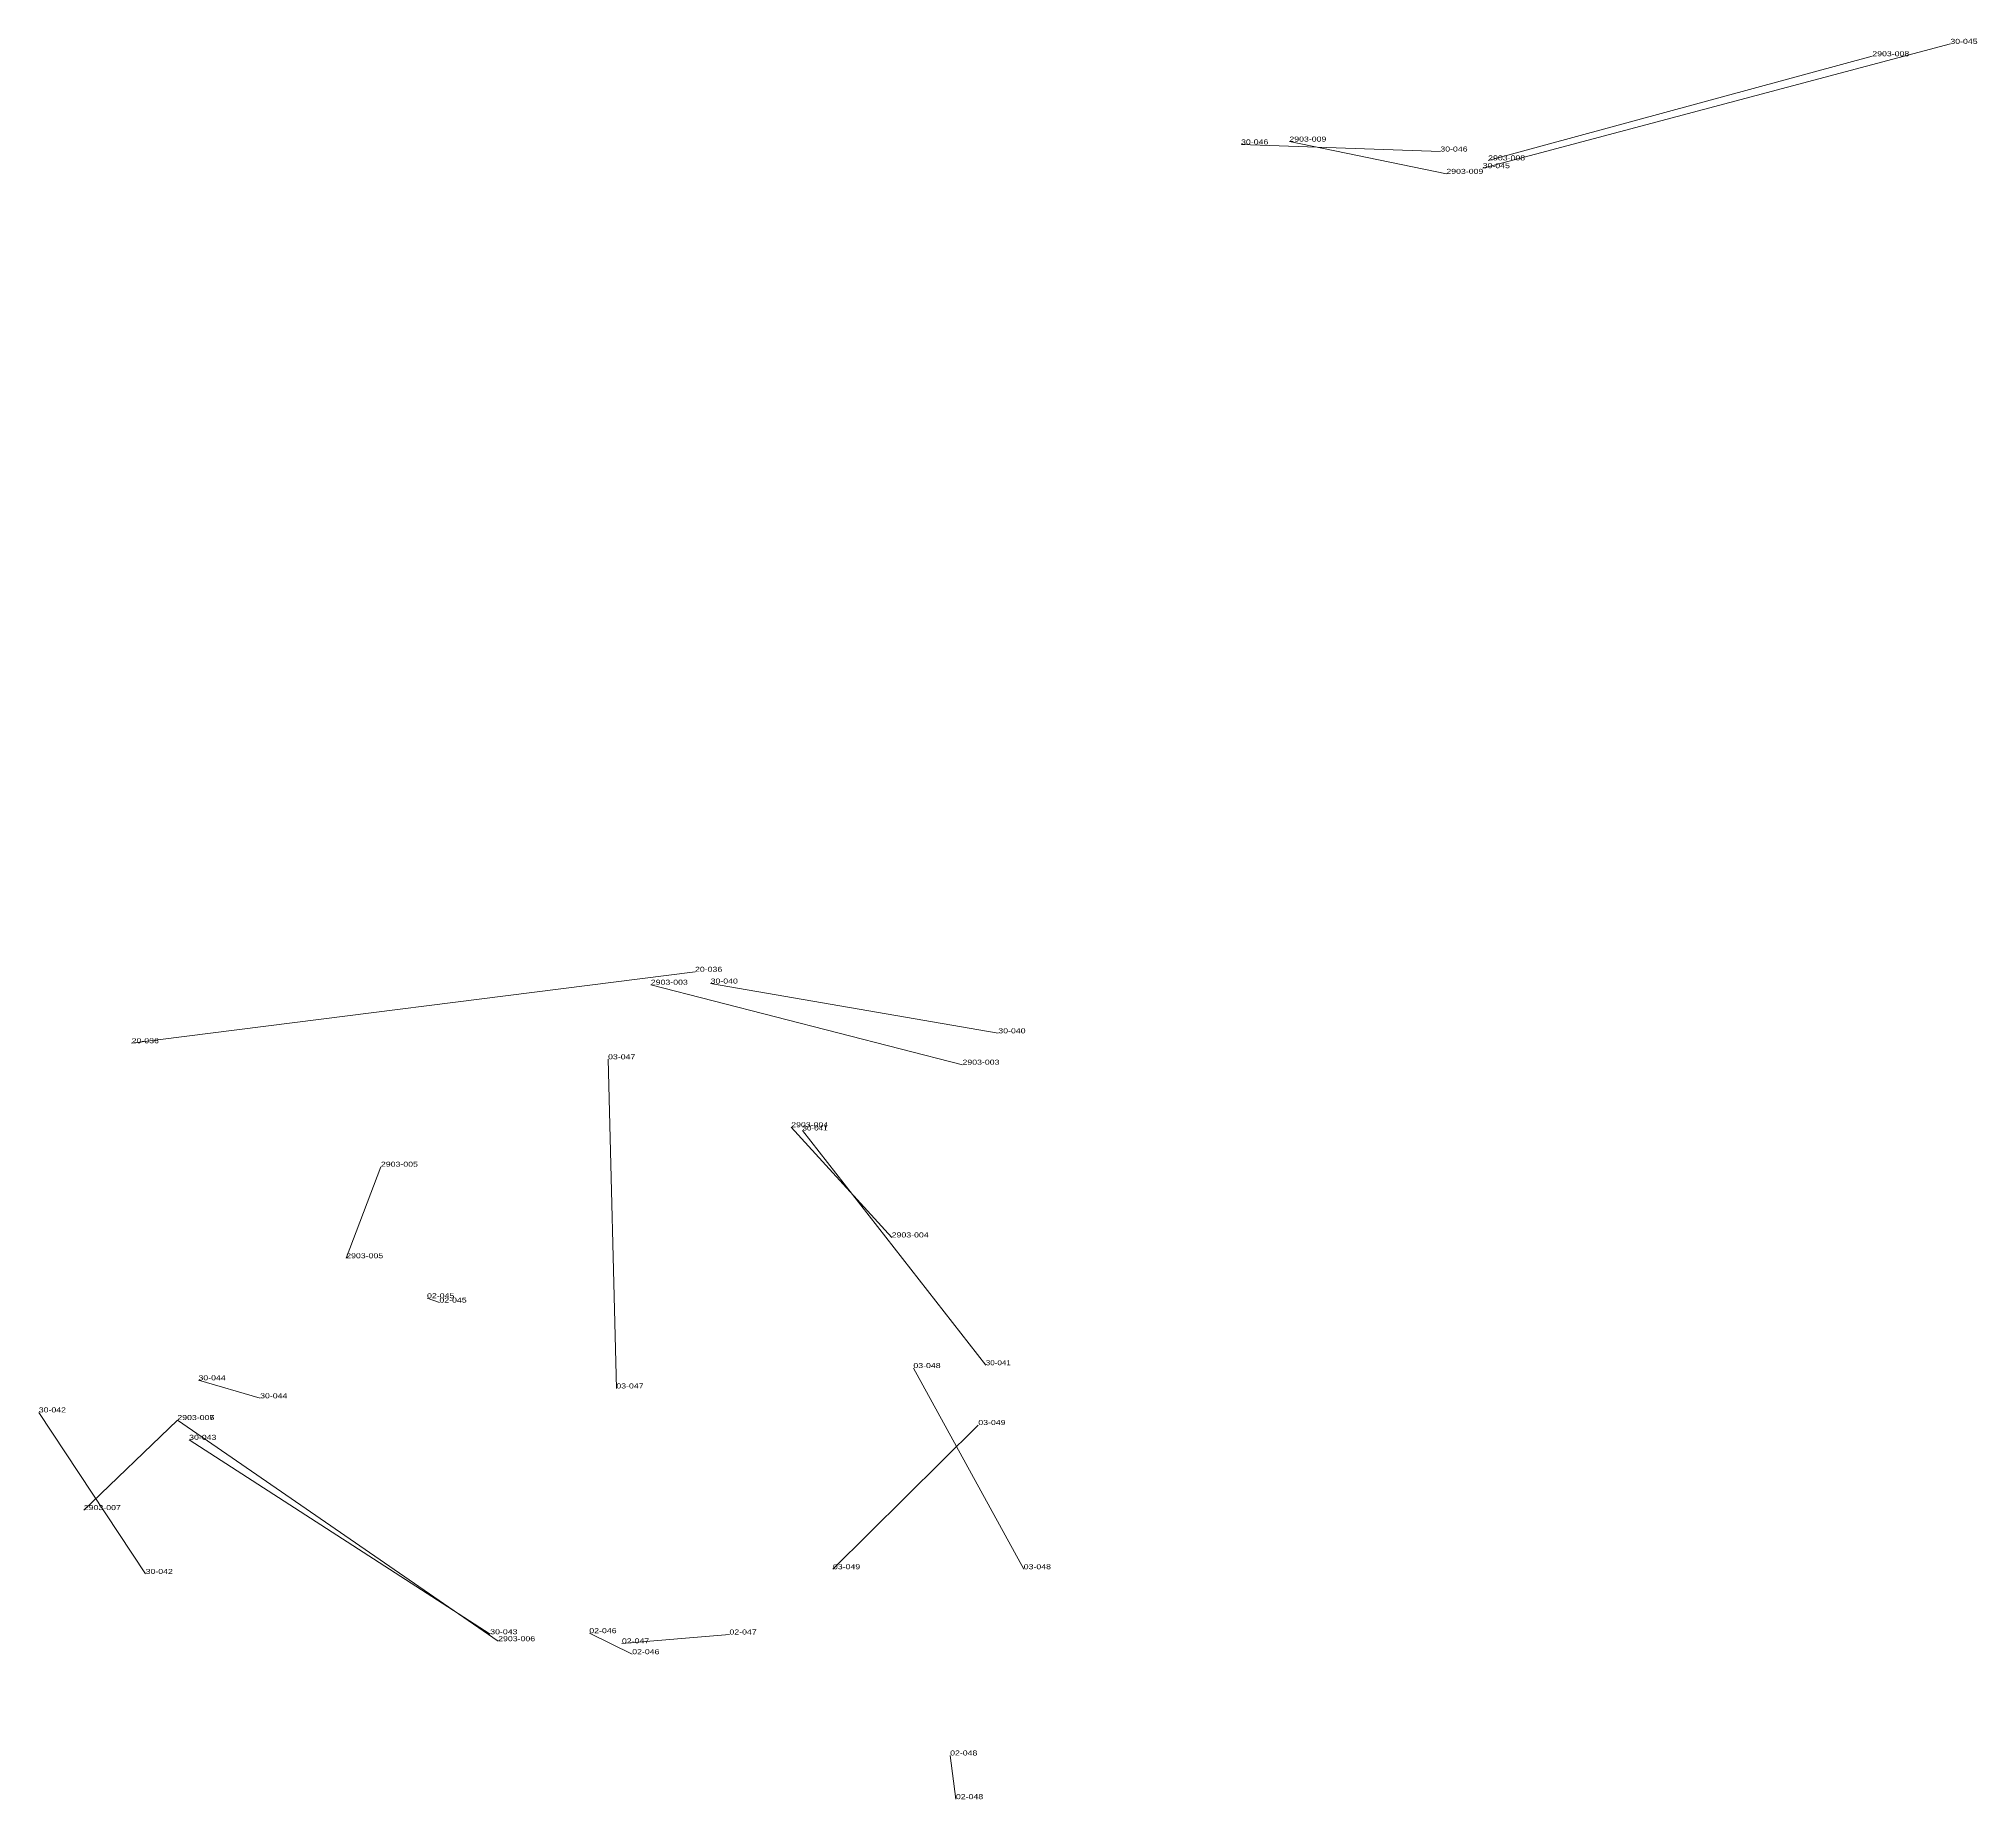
# Model space of a CAD drawing. Header units: metres. Extents: x 571156 to 607184, y 703608 to 727431.
# Drawn here: x 600737 to 601508, y 706681 to 707381 of the extents above; entities that cross this region are included whole.
import ezdxf

# ---------------------------------------------------------------- set-up
doc = ezdxf.new("R2010")
doc.units = ezdxf.units.M
doc.header["$LTSCALE"] = 0.8
doc.layers.add('60', color=7, linetype='Continuous', lineweight=13)
doc.layers.add('61', color=7, linetype='Continuous')

msp = doc.modelspace()

# ---------------------------------------------------------------- linework, layer by layer
at = {"layer": '60'}
for p, q in [((601311.41, 707329.55), (601497.34, 707379.01)), ((601311.41, 707329.55), (601497.34, 707379.01)), ((601313.59, 707332.66), (601466.31, 707374.08)), ((601294.57, 707336.18), (601215.34, 707339.01)), ((601294.57, 707336.18), (601215.34, 707339.01)), ((601296.96, 707327.3), (601234.55, 707340.14)), ((600998.25, 707009.98), (600774.28, 706981.55)), ((600998.25, 707009.98), (600774.28, 706981.55)), ((600998.25, 707009.98), (600774.28, 706981.55)), ((601004.46, 707005.3), (601118.84, 706985.51)), ((601004.46, 707005.3), (601118.84, 706985.51)), ((600980.69, 707004.84), (601104.59, 706973.03)), ((600963.69, 706975.17), (600966.98, 706844.28)), ((601036.51, 706948.14), (601076.45, 706904.33)), ((601040.97, 706946.87), (601113.84, 706853.51)), ((601040.97, 706946.87), (601113.84, 706853.51)), ((600873.39, 706932.46), (600859.58, 706896.05)), ((600891.72, 706880.17), (600896.64, 706878.4)), ((601085.07, 706852.38), (601128.94, 706772.38)), ((600825.36, 706840.36), (600800.84, 706847.51)), ((600825.36, 706840.36), (600800.84, 706847.51)), ((600737.35, 706834.76), (600779.84, 706770.51)), ((600737.35, 706834.76), (600779.84, 706770.51)), ((600792.44, 706831.71), (600755.28, 706795.9)), ((600792.44, 706831.71), (600920, 706743.75)), ((601110.89, 706829.74), (601053.09, 706772.38)), ((600797.14, 706823.84), (600916.84, 706746.51)), ((600797.14, 706823.84), (600916.84, 706746.51)), ((600956.24, 706746.95), (600973.28, 706738.59)), ((600969.21, 706742.88), (601011.94, 706746.42)), ((601099.68, 706698.31), (601101.99, 706680.94))]:
    msp.add_line(p, q, dxfattribs=at)

# ---------------------------------------------------------------- texts
for s, width, p in [('2903-008', 1.3, (601466.31, 707374.08)), ('30-045', 1.3, (601497.34, 707379.01)), ('30-045', 1.3, (601497.34, 707379.01)), ('30-046', 1.3, (601215.34, 707339.01)), ('30-046', 1.3, (601215.34, 707339.01)), ('2903-009', 1.3, (601234.55, 707340.14)), ('20-036', 1.3, (600774.28, 706981.55)), ('20-036', 1.3, (600774.28, 706981.55)), ('20-036', 1.3, (600774.28, 706981.55)), ('30-040', 1.3, (601118.84, 706985.51)), ('30-040', 1.3, (601118.84, 706985.51)), ('2903-003', 1.3, (601104.59, 706973.03)), ('2903-004', 1.3, (601076.45, 706904.33)), ('2903-005', 1.3, (600859.58, 706896.05)), ('02-045', 1.3, (600896.64, 706878.4)), ('30-041', 1.2, (601113.84, 706853.51)), ('30-041', 1.2, (601113.84, 706853.51)), ('30-044', 1.3, (600800.84, 706847.51)), ('30-044', 1.3, (600800.84, 706847.51)), ('03-047', 1.3, (600966.98, 706844.28)), ('2903-007', 1.3, (600755.28, 706795.9)), ('03-049', 1.3, (601053.09, 706772.38)), ('03-048', 1.3, (601128.94, 706772.38)), ('30-042', 1.3, (600779.84, 706770.51)), ('30-042', 1.3, (600779.84, 706770.51)), ('30-043', 1.3, (600916.84, 706746.51)), ('30-043', 1.3, (600916.84, 706746.51)), ('2903-006', 1.3, (600920, 706743.75)), ('02-047', 1.3, (601011.94, 706746.42)), ('02-046', 1.3, (600973.28, 706738.59)), ('02-048', 1.3, (601101.99, 706680.94))]:
    msp.add_text(s, height=2, dxfattribs=dict(at, width=width)).set_placement(p)
at = {"layer": '61'}
for s, width, p in [('30-046', 1.3, (601294.57, 707336.18)), ('30-046', 1.3, (601294.57, 707336.18)), ('2903-009', 1.3, (601296.96, 707327.3)), ('30-045', 1.3, (601311.41, 707329.55)), ('30-045', 1.3, (601311.41, 707329.55)), ('2903-008', 1.3, (601313.59, 707332.66)), ('2903-003', 1.3, (600980.69, 707004.84)), ('20-036', 1.3, (600998.25, 707009.98)), ('20-036', 1.3, (600998.25, 707009.98)), ('20-036', 1.3, (600998.25, 707009.98)), ('30-040', 1.3, (601004.46, 707005.3)), ('30-040', 1.3, (601004.46, 707005.3)), ('03-047', 1.3, (600963.69, 706975.17)), ('2903-004', 1.3, (601036.51, 706948.14)), ('30-041', 1.2, (601040.97, 706946.87)), ('30-041', 1.2, (601040.97, 706946.87)), ('2903-005', 1.3, (600873.39, 706932.46)), ('02-045', 1.3, (600891.72, 706880.17)), ('03-048', 1.3, (601085.07, 706852.38)), ('30-042', 1.3, (600737.35, 706834.76)), ('30-042', 1.3, (600737.35, 706834.76)), ('30-044', 1.3, (600825.36, 706840.36)), ('30-044', 1.3, (600825.36, 706840.36)), ('2903-006', 1.3, (600792.44, 706831.71)), ('2903-007', 1.3, (600792.44, 706831.71)), ('03-049', 1.3, (601110.89, 706829.74)), ('30-043', 1.3, (600797.14, 706823.84)), ('30-043', 1.3, (600797.14, 706823.84)), ('02-046', 1.3, (600956.24, 706746.95)), ('02-047', 1.3, (600969.21, 706742.88)), ('02-048', 1.3, (601099.68, 706698.31))]:
    msp.add_text(s, height=2, dxfattribs=dict(at, width=width)).set_placement(p)

doc.saveas('drawing.dxf')
